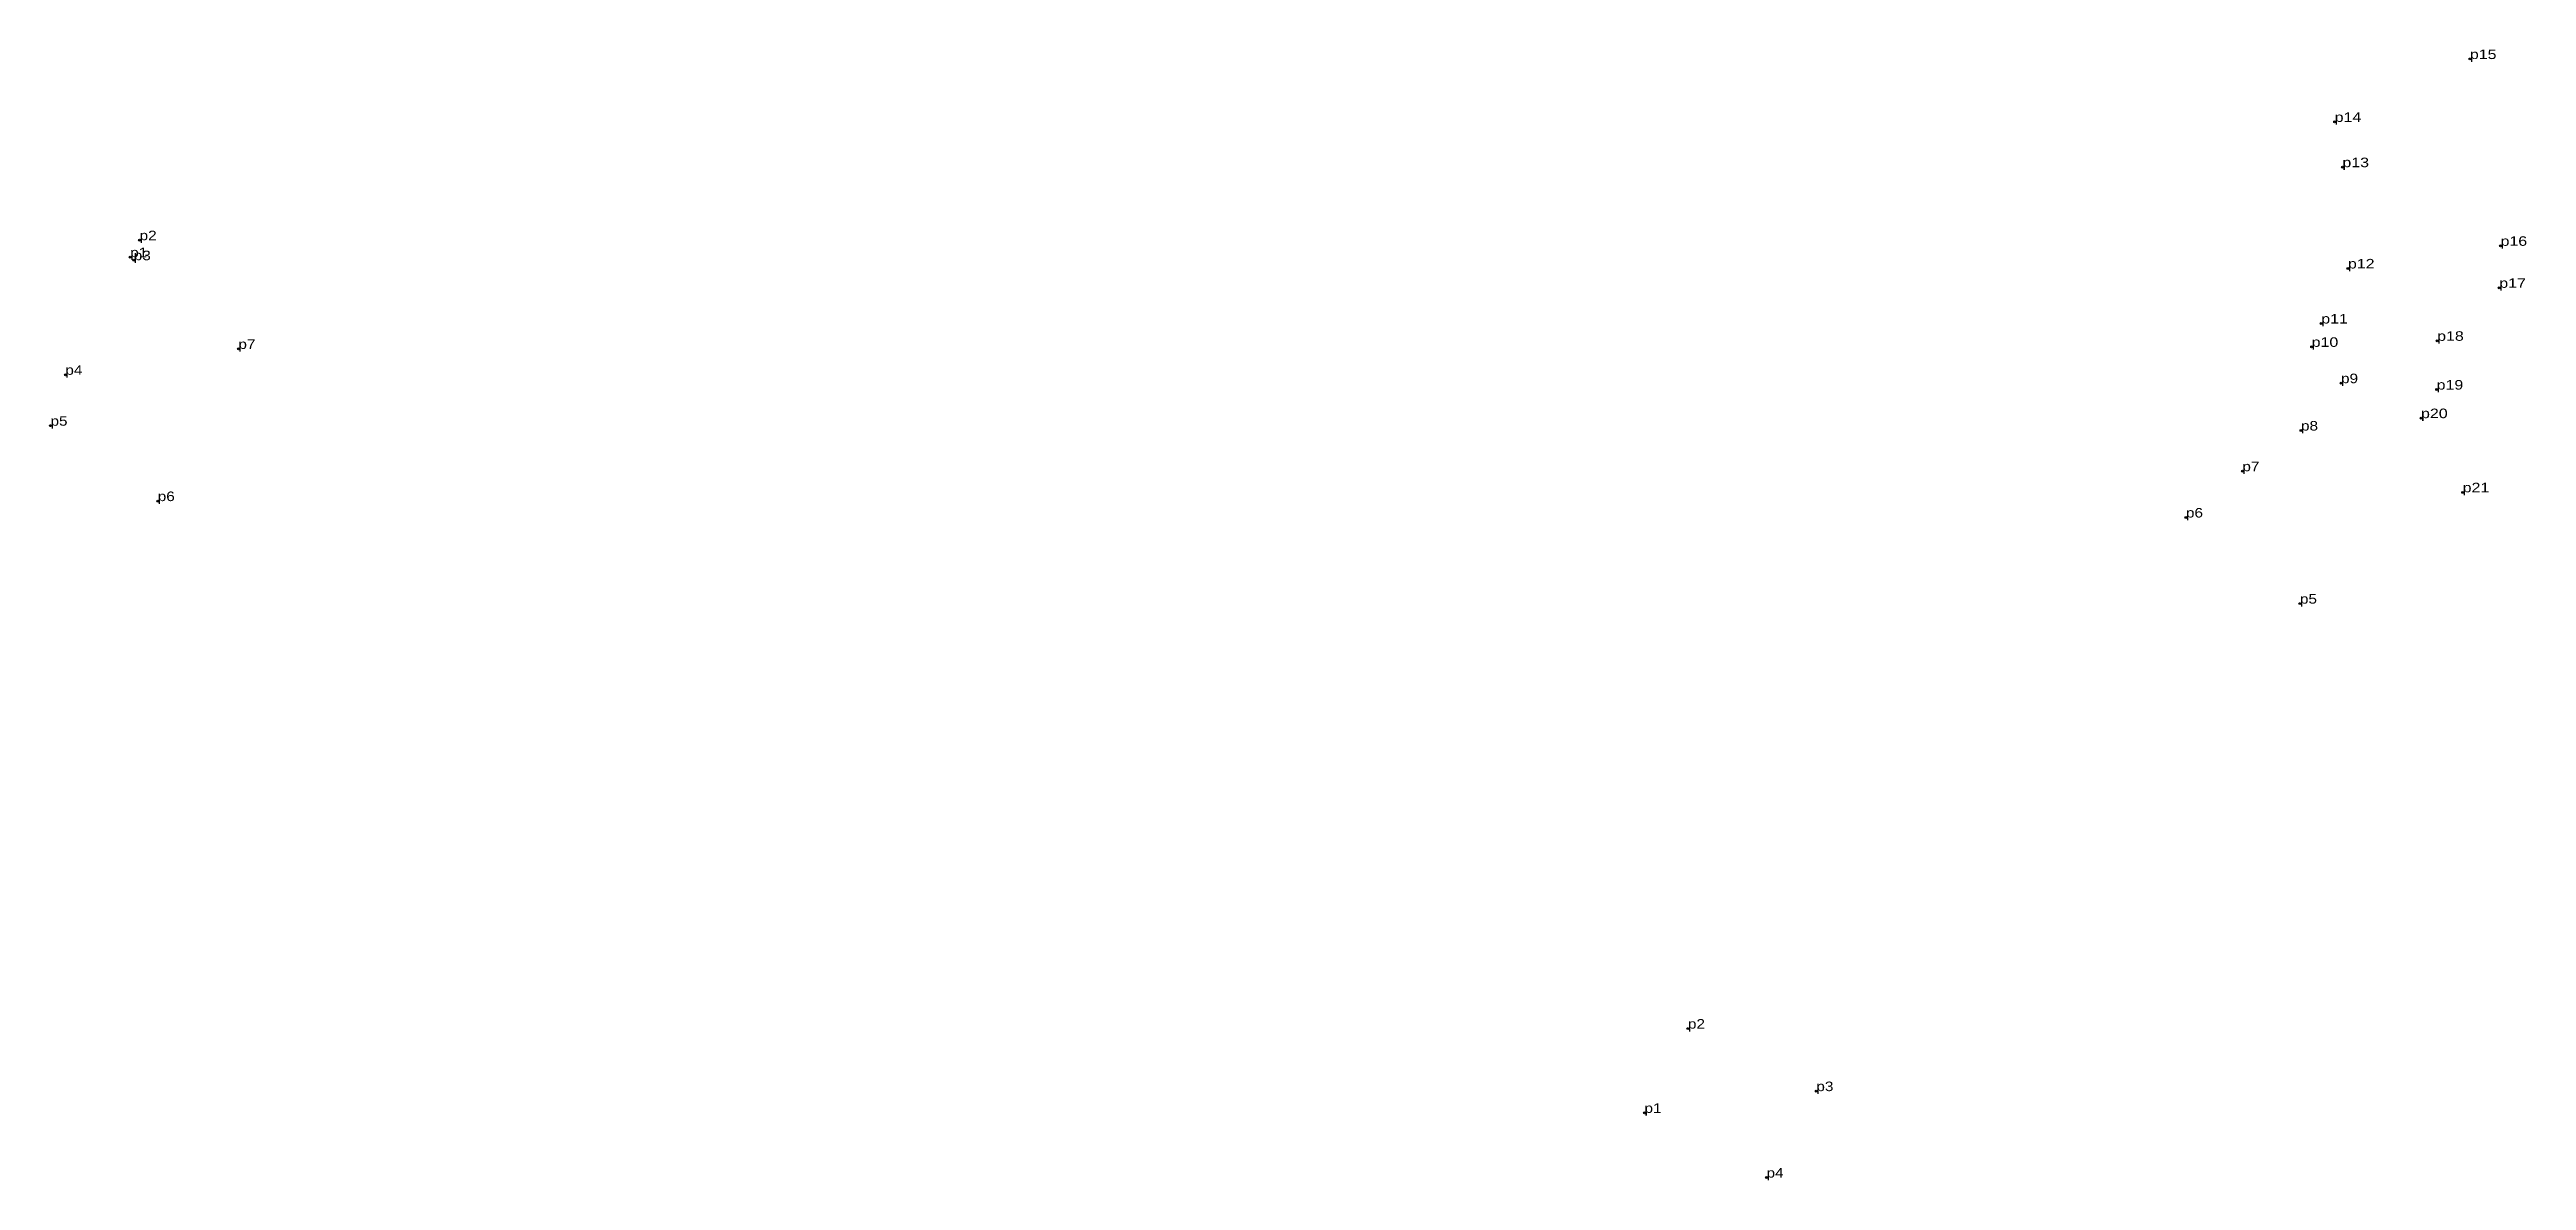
# Model space of a CAD drawing. Header units: metres. Extents: x 547569 to 552344, y 1836673 to 1839097.
# Drawn here: x 547568.8 to 548035.8, y 1837296.9 to 1837510.3 of the extents above; entities that cross this region are included whole.
import ezdxf

# ---------------------------------------------------------------- set-up
doc = ezdxf.new("R2010")
doc.units = ezdxf.units.M
doc.header["$LTSCALE"] = 0.72
doc.header["$PDMODE"] = 32
doc.header["$PDSIZE"] = 0.36
doc.layers.add('12', color=7, linetype='Continuous')
doc.layers.add('7', color=7, linetype='Continuous')

msp = doc.modelspace()

# ---------------------------------------------------------------- texts
at = {"layer": '12'}
for s, width, p in [('p15', 1.25, (548025.11, 1837508.48)), ('p14', 1.25, (547999.62, 1837496.62)), ('p13', 1.25, (548001.08, 1837488.08)), ('p2', 1.2, (547585.77, 1837474.3)), ('p1', 1.2, (547583.99, 1837471.09)), ('p3', 1.2, (547584.67, 1837470.53)), ('p16', 1.25, (548030.89, 1837473.24)), ('p12', 1.25, (548002.12, 1837468.97)), ('p17', 1.25, (548030.65, 1837465.32)), ('p11', 1.25, (547997.09, 1837458.58)), ('p18', 1.25, (548018.94, 1837455.32)), ('p7', 1.2, (547604.4, 1837453.79)), ('p10', 1.25, (547995.28, 1837454.18)), ('p4', 1.2, (547571.77, 1837448.91)), ('p9', 1.2, (548000.82, 1837447.33)), ('p19', 1.25, (548018.84, 1837446.12)), ('p5', 1.2, (547568.97, 1837439.3)), ('p8', 1.2, (547993.27, 1837438.39)), ('p20', 1.25, (548015.9, 1837440.73)), ('p7', 1.2, (547982.22, 1837430.71)), ('p6', 1.2, (547589.19, 1837425.08)), ('p21', 1.25, (548023.75, 1837426.74)), ('p6', 1.2, (547971.58, 1837421.98)), ('p5', 1.2, (547993.07, 1837405.73)), ('p2', 1.2, (547877.68, 1837325.55)), ('p3', 1.2, (547901.9, 1837313.76)), ('p1', 1.2, (547869.49, 1837309.65)), ('p4', 1.2, (547892.5, 1837297.44))]:
    msp.add_text(s, height=1.8, dxfattribs=dict(at, width=width)).set_placement(p)

# ---------------------------------------------------------------- linework, layer by layer
at = {"layer": '7'}
for p in [(548025.11, 1837508.49), (547999.61, 1837496.62), (548001.09, 1837488.08), (547583.99, 1837471.09), (547585.77, 1837474.3), (548030.89, 1837473.25), (547584.67, 1837470.53), (548002.11, 1837468.97), (548030.65, 1837465.32), (547997.09, 1837458.59), (547604.4, 1837453.79), (547995.28, 1837454.18), (548018.94, 1837455.32), (547571.77, 1837448.91), (548000.82, 1837447.33), (548018.84, 1837446.13), (547568.97, 1837439.31), (547993.27, 1837438.39), (548015.91, 1837440.73), (547982.22, 1837430.71), (547589.19, 1837425.08), (548023.75, 1837426.73), (547971.58, 1837421.98), (547993.07, 1837405.73), (547877.68, 1837325.55), (547901.89, 1837313.76), (547869.49, 1837309.65), (547892.5, 1837297.44)]:
    msp.add_point(p, dxfattribs=at)

msp.set_redraw_order([(e.dxf.handle, doc.entitydb.next_handle()) for e in msp.query("TEXT MTEXT ATTDEF DIMENSION ARC_DIMENSION")])  # texts and dimensions are drawn at this point

doc.saveas('drawing.dxf')
